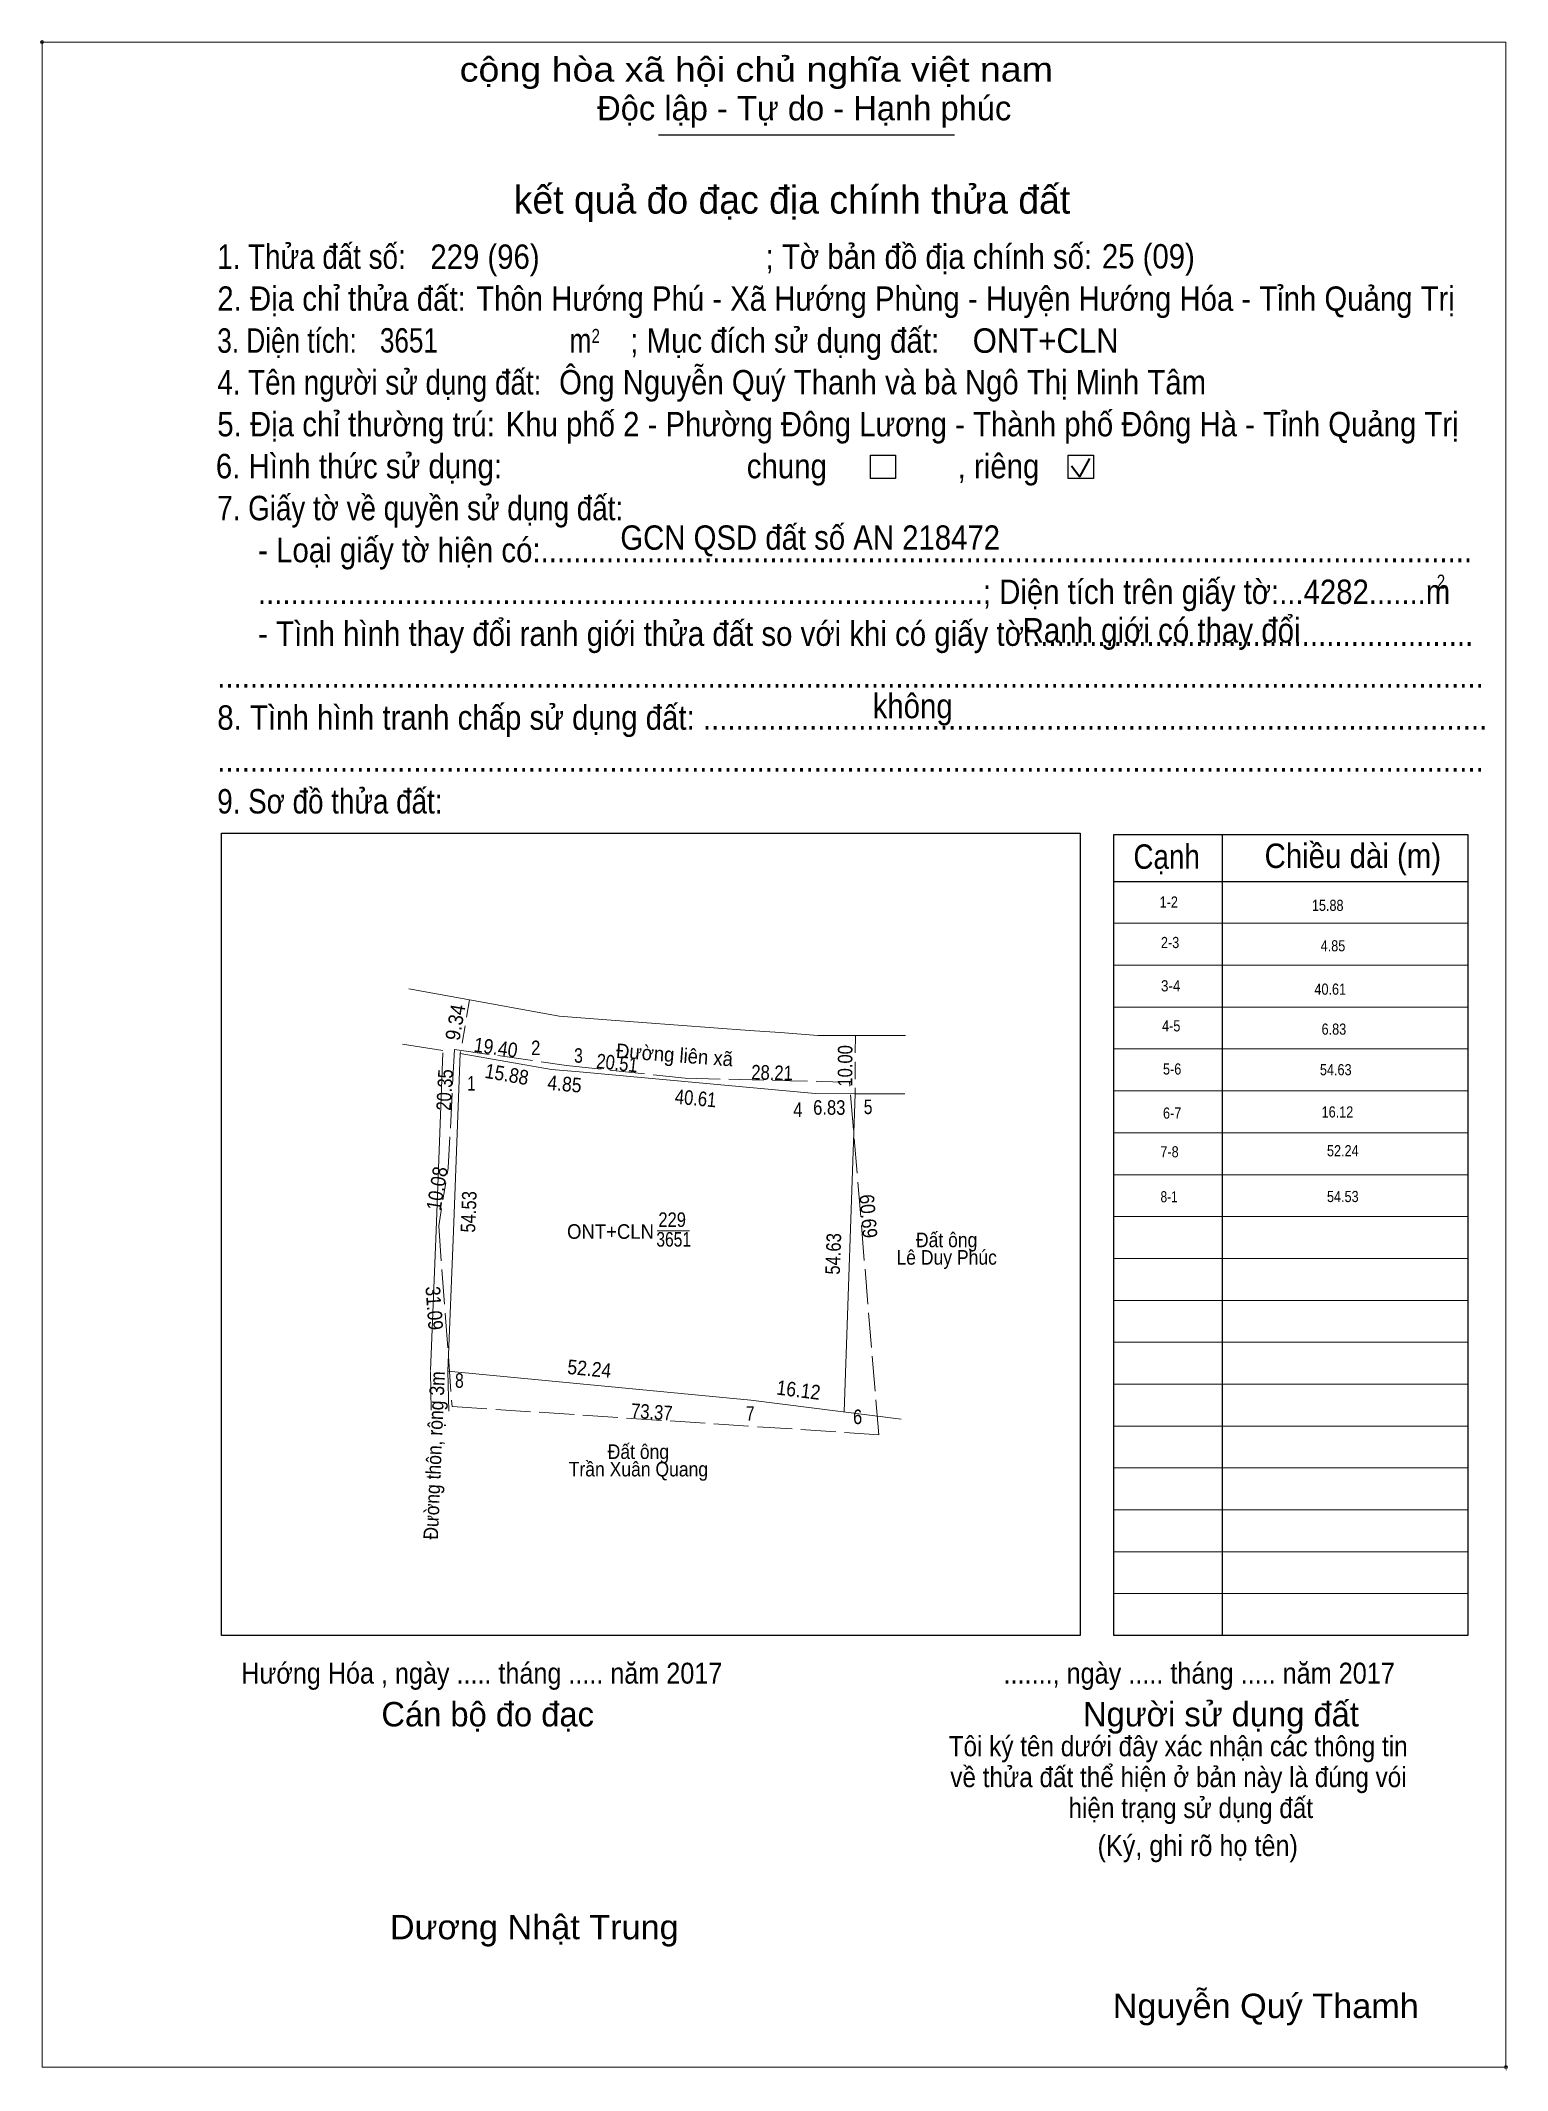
# Model space of a CAD drawing. Header units: metres. Extents: x 536029 to 537660, y 1852227 to 1852697.
# Drawn here: x 537408.5 to 537660.2, y 1852226.6 to 1852574.9 of the extents above; entities that cross this region are included whole.
import ezdxf
from ezdxf.enums import TextEntityAlignment as Align

# ---------------------------------------------------------------- set-up
doc = ezdxf.new("R2010")
doc.units = ezdxf.units.M
doc.header["$PDMODE"] = 32
doc.header["$PDSIZE"] = 0.5
for name, pattern in [('DOTTED', [1.5, 0.3, -1.2]), ('LONG_DASHED', [7.5, 6, -1.5]), ('MEDIUM_DASHED', [4.5, 3, -1.5])]:
    doc.linetypes.add(name, pattern=pattern)
for name, color, linetype, lineweight in [('1', 7, 'DOTTED', 13), ('10', 7, 'Continuous', 13), ('20', 7, 'LONG_DASHED', 13), ('39', 7, 'Continuous', 13), ('61', 7, 'Continuous', 13), ('63', 7, 'Continuous', 13), ('7', 7, 'Continuous', 13)]:
    doc.layers.add(name, color=color, linetype=linetype, lineweight=lineweight)
doc.layers.add('30', color=7, linetype='Continuous')
doc.layers.add('6', color=7, linetype='Continuous')

msp = doc.modelspace()

# ---------------------------------------------------------------- texts
at = {"layer": '1'}
for s, width, p in [('ONT+CLN', 0.95, (537506.325, 1852369.27)), ('229', 0.85, (537516.905, 1852371.3)), ('3651', 0.8, (537517.165, 1852367.93))]:
    msp.add_text(s, height=2.5, dxfattribs=dict(at, width=width)).set_placement(p, align=Align.CENTER)
for s, height, width, p in [('Hướng Hóa , ngày ..... tháng ..... năm 2017', 3.588, 0.9, (537442.97, 1852292.95)), ('Dương Nhật Trung', 4.181, 1.05, (537468.47, 1852249.09)), ('Nguyễn Quý Thamh', 4.18, 1.05, (537592.5, 1852235.57))]:
    msp.add_text(s, height=height, dxfattribs=dict(at, width=width)).set_placement(p)
at = {"layer": '30'}
for s, height, width, p in [('1-2', 1.917, 0.85, (537603.69, 1852426.09)), ('15.88', 1.91, 0.85, (537632.11, 1852425.53)), ('2-3', 1.917, 0.85, (537603.92, 1852419.15)), ('4.85', 1.91, 0.85, (537632.41, 1852418.59)), ('3-4', 1.917, 0.9, (537604.12, 1852411.72)), ('40.61', 1.91, 0.85, (537632.55, 1852411.15)), ('4-5', 1.912, 0.85, (537604.11, 1852404.85)), ('6.83', 1.91, 0.85, (537632.57, 1852404.29)), ('5-6', 1.912, 0.85, (537604.27, 1852397.45)), ('54.63', 1.91, 0.85, (537633.49, 1852397.33)), ('6-7', 1.912, 0.85, (537604.27, 1852389.89)), ('16.12', 1.91, 0.85, (537633.78, 1852390.08)), ('7-8', 1.912, 0.85, (537603.82, 1852383.24)), ('52.24', 1.91, 0.85, (537634.7, 1852383.43)), ('8-1', 1.91, 0.8, (537603.66, 1852375.53)), ('54.53', 1.91, 0.85, (537634.7, 1852375.57))]:
    msp.add_text(s, height=height, dxfattribs=dict(at, width=width)).set_placement(p, align=Align.RIGHT)
at = {"layer": '39'}
for s, rotation, width, p in [('19.40', 351.941, 0.9, (537486.465, 1852400.857)), ('20.51', 353.814, 0.85, (537507.325, 1852398.189)), ('28.21', 358.619, 0.85, (537534.025, 1852396.535)), ('20.35', 87.014, 0.85, (537479.1, 1852394.75)), ('10.08', 80.575, 0.9, (537477.791, 1852377.7)), ('60.69', 274.726, 0.9, (537549.336, 1852373.048)), ('31.09', 274.243, 0.9, (537474.844, 1852357.277)), ('73.37', 356.225, 0.85, (537513.338, 1852338.319))]:
    msp.add_text(s, height=2.5, rotation=rotation, dxfattribs=dict(at, width=width)).set_placement(p, align=Align.CENTER)
at = {"layer": '6'}
for s, height, width, p in [('ONT+CLN', 4.2, 0.95, (537568.47, 1852521.28)), ('Ông Nguyễn Quý Thanh và bà Ngô Thị Minh Tâm', 4.18, 0.9, (537497.51, 1852514.15)), ('GCN QSD đất số AN 218472', 4.18, 0.9, (537508.01, 1852487.49))]:
    msp.add_text(s, height=height, dxfattribs=dict(at, width=width)).set_placement(p)
at = {"layer": '63'}
for s, rotation, width, p in [('9.34', 80.134, 0.95, (537480.929, 1852406.196)), ('Đường liên xã', 355.773, 0.95, (537517.223, 1852399.58)), ('10.00', 89.656, 0.85, (537547.822, 1852398.938)), ('15.88', 350.14, 0.9, (537488.326, 1852396.269)), ('4.85', 354.795, 0.9, (537498.332, 1852394.598)), ('40.61', 354.786, 0.85, (537520.831, 1852392.142)), ('6.83', 359.664, 0.85, (537543.858, 1852390.554)), ('54.53', 87.761, 0.85, (537483.231, 1852373.851)), ('54.63', 88.028, 0.85, (537545.794, 1852366.647)), ('Đường thôn, rộng 3m', 87.614, 0.9, (537477.308, 1852332.053)), ('52.24', 354.508, 0.9, (537502.58, 1852345.741)), ('16.12', 352.875, 0.9, (537538.44, 1852342.091))]:
    msp.add_text(s, height=2.5, rotation=rotation, dxfattribs=dict(at, width=width)).set_placement(p, align=Align.CENTER)
for s, width, p in [(' 2', 0.85, (537494.29, 1852400.78)), (' 3', 0.8, (537501.57, 1852399.47)), (' 1', 0.75, (537483.13, 1852394.69)), (' 4', 0.85, (537539.26, 1852390.17)), (' 5', 0.8, (537551.27, 1852390.66)), (' 8', 0.8, (537481.14, 1852343.71)), (' 7', 0.8, (537531.05, 1852338.05)), (' 6', 0.85, (537549.52, 1852337.48))]:
    msp.add_text(s, height=2.5, dxfattribs=dict(at, width=width)).set_placement(p, align=Align.RIGHT)
at = {"layer": '63', "width": 0.9}
for s, p in [('Đất ông', (537564.01, 1852367.83)), ('Lê Duy Phúc', (537564.01, 1852364.83)), ('Đất ông', (537511.11, 1852331.5)), ('Trần Xuân Quang', (537511.11, 1852328.5))]:
    msp.add_text(s, height=2.5, dxfattribs=at).set_placement(p, align=Align.CENTER)
at = {"layer": '7'}
for s, height, width, p in [('cộng hòa xã hội chủ nghĩa việt nam', 4.193, 1.15, (537480.45, 1852567.81)), ('1. Thửa đất số:', 4.193, 0.85, (537438.85, 1852535.69)), ('229 (96)', 4.18, 0.9, (537475.42, 1852535.69)), ('; Tờ bản đồ địa chính số:', 4.193, 0.9, (537532.93, 1852535.69)), ('25 (09)', 4.18, 0.9, (537590.65, 1852535.75)), ('2. Địa chỉ thửa đất:', 4.193, 0.9, (537438.85, 1852528.49)), ('Thôn Hướng Phú - Xã Hướng Phùng - Huyện Hướng Hóa - Tỉnh Quảng Trị', 4.18, 0.9, (537483.28, 1852528.49)), ('3. Diện tích:', 4.193, 0.8, (537438.85, 1852521.29)), ('3651', 4.18, 0.8, (537466.76, 1852521.33)), ('m', 4.193, 0.8, (537499.3, 1852521.29)), ('2', 2.396, 0.8, (537503.08, 1852522.99)), ('; Mục đích sử dụng đất:', 4.193, 0.9, (537509.7, 1852521.29)), ('4. Tên người sử dụng đất:', 4.193, 0.85, (537438.85, 1852514.12)), ('5. Địa chỉ thường trú:', 4.193, 0.9, (537438.85, 1852506.95)), ('Khu phố 2 - Phường Đông Lương - Thành phố Đông Hà - Tỉnh Quảng Trị', 4.18, 0.9, (537488.35, 1852506.95)), ('6. Hình thức sử dụng:', 4.193, 0.9, (537438.6, 1852499.75)), ('chung                , riêng', 4.193, 0.9, (537529.71, 1852499.75)), ('7. Giấy tờ về quyền sử dụng đất:', 4.193, 0.85, (537438.85, 1852492.55)), ('     - Loại giấy tờ hiện có:..................................................................................................................', 4.193, 0.9, (537438.85, 1852485.35)), ('     .........................................................................................; Diện tích trên giấy tờ:...4282.......m', 4.18, 0.9, (537438.85, 1852478.19)), ('2', 2.396, 0.8, (537648.12, 1852480.83)), ('     - Tình hình thay đổi ranh giới thửa đất so với khi có giấy tờ:......................................................', 4.193, 0.9, (537438.85, 1852471)), ('Ranh giới có thay đổi', 4.2, 0.9, (537577.03, 1852471.57)), ('8. Tình hình tranh chấp sử dụng đất: ................................................................................................', 4.193, 0.9, (537438.85, 1852456.61)), ('...........................................................................................................................................................', 4.193, 0.9, (537438.85, 1852463.81)), ('không', 4.193, 0.9, (537551.3, 1852458.59)), ('...........................................................................................................................................................', 4.193, 0.9, (537438.85, 1852449.41)), ('9. Sơ đồ thửa đất:', 4.193, 0.85, (537438.85, 1852442.24)), ('Cạnh', 4.193, 0.85, (537596.06, 1852432.75)), ('Chiều dài (m)', 4.193, 0.9, (537618.56, 1852432.89)), ('......., ngày ..... tháng ..... năm 2017', 3.598, 0.9, (537573.76, 1852292.95)), ('(Ký, ghi rõ họ tên)', 3.594, 0.9, (537589.9, 1852263.37))]:
    msp.add_text(s, height=height, dxfattribs=dict(at, width=width)).set_placement(p)
for s, p in [('Độc lập - Tự do - Hạnh phúc', (537504.03, 1852561.17)), ('Cán bộ đo đạc', (537467.01, 1852285.61)), ('Người sử dụng đất', (537587.4, 1852285.61))]:
    msp.add_text(s, height=4.193, dxfattribs=at).set_placement(p)
for s, height, p in [('kết quả đo đạc địa chính thửa đất', 4.792, (537537.47, 1852545.16)), ('.', 1.198, (537660.011, 1852226.59))]:
    msp.add_text(s, height=height, dxfattribs=at).set_placement(p, align=Align.CENTER)
at = {"layer": '7', "width": 0.9}
for s, p in [('Tôi ký tên dưới đây xác nhận các thông tin', (537603.735, 1852280.49)), ('về thửa đất thể hiện ở bản này là đúng vói', (537603.785, 1852275.19)), ('hiện trạng sử dụng đất', (537605.9, 1852269.89))]:
    msp.add_text(s, height=3.464, dxfattribs=at).set_placement(p, align=Align.CENTER)

# ---------------------------------------------------------------- linework, layer by layer
at = {"layer": '1', "linetype": 'Continuous'}
for p, q in [((537471.73, 1852412.15), (537479.94, 1852410.65)), ((537477.55, 1852401.55), (537470.63, 1852402.68)), ((537530.18, 1852405.03), (537535.43, 1852404.64)), ((537535.43, 1852404.64), (537541.9, 1852404.16)), ((537541.9, 1852404.16), (537556.93, 1852404.16)), ((537541.46, 1852394.2), (537501.02, 1852397.89)), ((537548.29, 1852394.16), (537556.83, 1852394.16))]:
    msp.add_line(p, q, dxfattribs=at)
for points in [[(537479.94, 1852410.65), (537497.5, 1852407.44), (537505.69, 1852406.84), (537530.18, 1852405.03)], [(537501.02, 1852397.89), (537496.19, 1852398.33), (537480.54, 1852401.05)]]:
    msp.add_lwpolyline(points, dxfattribs=at)
at = {"layer": '10'}
for p, q in [((537475.41, 1852346.49), (537475.56, 1852339.88)), ((537478.41, 1852346.56), (537478.57, 1852339.67))]:
    msp.add_line(p, q, dxfattribs=at)
at = {"layer": '20'}
for p, q in [((537479.55, 1852401.75), (537478.49, 1852381.43)), ((537519.15, 1852396.82), (537547.35, 1852396.14)), ((537476.84, 1852371.49), (537479.14, 1852340.49))]:
    msp.add_line(p, q, dxfattribs=at)
for points in [[(537479.55, 1852401.75), (537498.76, 1852399.03), (537519.15, 1852396.82)], [(537479.14, 1852340.49), (537552.35, 1852335.66), (537547.35, 1852396.14)]]:
    msp.add_lwpolyline(points, dxfattribs=at)
at = {"layer": '39'}
for p, q in [((537476.41, 1852370.67), (537477.54, 1852401.17)), ((537548.29, 1852394.16), (537546.41, 1852339.56)), ((537475.41, 1852346.68), (537476.41, 1852370.68))]:
    msp.add_line(p, q, dxfattribs=at)
at = {"layer": '39', "linetype": 'MEDIUM_DASHED'}
msp.add_line((537476.84, 1852371.49), (537478.49, 1852381.43), dxfattribs=at)
at = {"layer": '39'}
msp.add_lwpolyline([(537556.18, 1852338.34), (537530.41, 1852341.56), (537478.41, 1852346.56), (537479.41, 1852370.56), (537480.54, 1852401.05)], dxfattribs=at)
at = {"layer": '61'}
msp.add_line((537541.46, 1852394.2), (537548.29, 1852394.16), dxfattribs=at)
at = {"layer": '63', "linetype": 'MEDIUM_DASHED'}
for p, q in [((537482.14, 1852410.25), (537480.54, 1852401.05)), ((537548.35, 1852404.16), (537548.29, 1852394.16))]:
    msp.add_line(p, q, dxfattribs=at)
at = {"layer": '63'}
msp.add_line((537514.36, 1852370.61), (537519.9, 1852370.61), dxfattribs=at)
at = {"layer": '7', "lineweight": 25}
for p, q in [((537514.58, 1852558.67), (537565.38, 1852558.67)), ((537611.27, 1852438.62), (537611.27, 1852301.2)), ((537592.7, 1852430.59), (537653.44, 1852430.59))]:
    msp.add_line(p, q, dxfattribs=at)
at = {"layer": '7', "lineweight": 35}
for p, q in [((537586.86, 1852500.02), (537588.6, 1852503.14)), ((537585.43, 1852501.88), (537586.86, 1852500.02))]:
    msp.add_line(p, q, dxfattribs=at)
at = {"layer": '7'}
for p, q in [((537592.7, 1852423.41), (537653.44, 1852423.41)), ((537592.7, 1852416.22), (537653.44, 1852416.22)), ((537592.7, 1852409.03), (537653.44, 1852409.03)), ((537592.7, 1852401.84), (537653.44, 1852401.84)), ((537592.7, 1852394.65), (537653.44, 1852394.65)), ((537592.7, 1852387.46), (537653.44, 1852387.46)), ((537592.7, 1852380.27), (537653.44, 1852380.27)), ((537592.7, 1852373.09), (537653.44, 1852373.09)), ((537592.7, 1852365.9), (537653.44, 1852365.9)), ((537592.7, 1852358.71), (537653.44, 1852358.71)), ((537592.7, 1852351.52), (537653.44, 1852351.52)), ((537592.7, 1852344.33), (537653.44, 1852344.33)), ((537592.7, 1852337.14), (537653.44, 1852337.14)), ((537592.7, 1852329.95), (537653.44, 1852329.95)), ((537592.7, 1852322.77), (537653.44, 1852322.77)), ((537592.7, 1852315.58), (537653.44, 1852315.58)), ((537592.7, 1852308.39), (537653.44, 1852308.39))]:
    msp.add_line(p, q, dxfattribs=at)
msp.add_lwpolyline([(537408.78, 1852574.6), (537659.98, 1852574.6), (537659.98, 1852227.16), (537408.78, 1852227.16)], close=True, dxfattribs=at)
at = {"layer": '7', "lineweight": 25}
for points in [[(537550.93, 1852503.74), (537555.24, 1852503.74), (537555.24, 1852499.72), (537550.93, 1852499.72)], [(537584.87, 1852503.74), (537589.19, 1852503.74), (537589.19, 1852499.72), (537584.87, 1852499.72)], [(537439.58, 1852438.86), (537586.94, 1852438.86), (537586.94, 1852301.2), (537439.58, 1852301.2)], [(537592.7, 1852438.62), (537653.44, 1852438.62), (537653.44, 1852301.2), (537592.7, 1852301.2)]]:
    msp.add_lwpolyline(points, close=True, dxfattribs=at)
at = {"layer": '7'}
for p in [(537408.78, 1852574.6), (537659.98, 1852227.16)]:
    msp.add_point(p, dxfattribs=at)

msp.set_redraw_order([(e.dxf.handle, doc.entitydb.next_handle()) for e in msp.query("TEXT MTEXT ATTDEF DIMENSION ARC_DIMENSION")])  # texts and dimensions are drawn at this point

doc.saveas('drawing.dxf')
